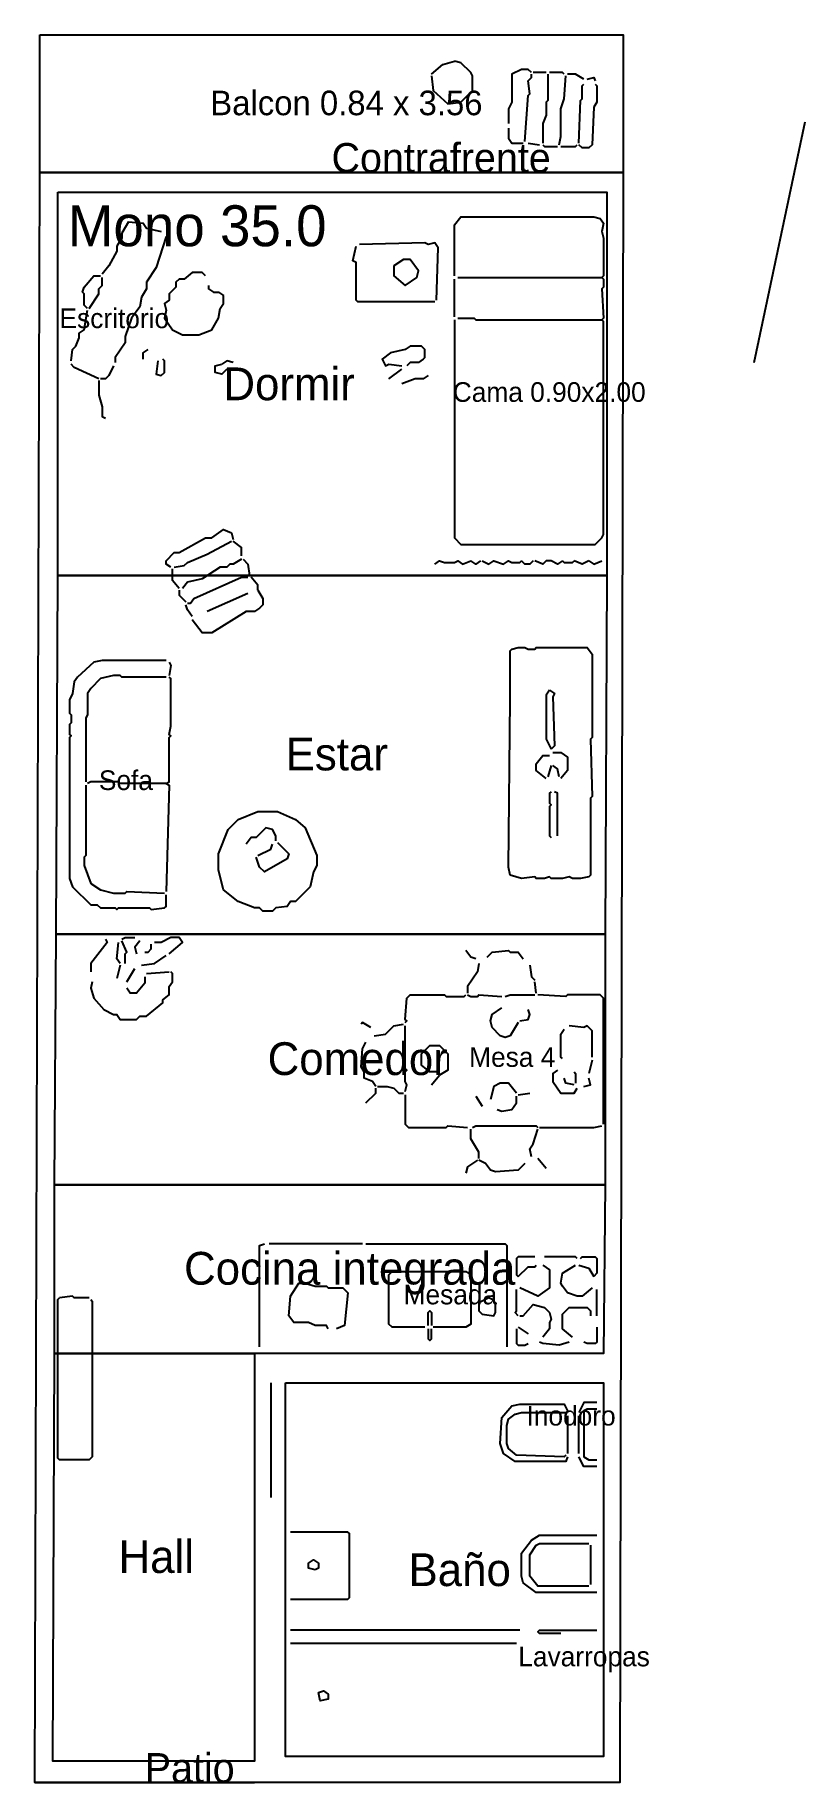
# Model space of a CAD drawing. Header units: metres. Extents: x 0 to 157, y 0 to 11.
# Drawn here: x 0 to 4.7, y 0 to 10.67 of the extents above; entities that cross this region are included whole.
import ezdxf

# ---------------------------------------------------------------- set-up
doc = ezdxf.new("R2010")
doc.units = ezdxf.units.M
for name, color, linetype in [('Trazo_Cotas', 9, 'Continuous'), ('Trazo_Entrada', 1, 'Continuous'), ('Trazo_Equipamiento', 8, 'Continuous'), ('Trazo_Estancias', 3, 'Continuous'), ('Trazo_Fachada', 30, 'Continuous'), ('Trazo_Medianeras', 8, 'Continuous'), ('Trazo_Norte', 1, 'Continuous'), ('Trazo_Puertas', 1, 'Continuous'), ('Trazo_Unidad', 7, 'Continuous'), ('Trazo_Ventanas', 5, 'Continuous')]:
    doc.layers.add(name, color=color, linetype=linetype)

msp = doc.modelspace()

# ---------------------------------------------------------------- texts
at = {"layer": 'Trazo_Cotas'}
msp.add_text('Balcon 0.84 x 3.56', height=0.15, dxfattribs=at).set_placement((1.07, 10.18))
at = {"layer": 'Trazo_Equipamiento', "color": 8}
for s, p in [('Escritorio', (0.15, 8.88)), ('Cama 0.90x2.00', (2.55, 8.43)), ('Sofa', (0.39, 6.06)), ('Mesa 4', (2.65, 4.37)), ('Mesada', (2.25, 2.92)), ('Inodoro', (3, 2.18)), ('Lavarropas', (2.95, 0.71))]:
    msp.add_text(s, height=0.12, dxfattribs=at).set_placement(p)
at = {"layer": 'Trazo_Estancias', "color": 5}
msp.add_text('Dormir', height=0.2, dxfattribs=at).set_placement((1.15, 8.44))
at = {"layer": 'Trazo_Estancias', "color": 2}
msp.add_text('Estar', height=0.2, dxfattribs=at).set_placement((1.53, 6.18))
at = {"layer": 'Trazo_Estancias', "color": 40}
msp.add_text('Comedor', height=0.2, dxfattribs=at).set_placement((1.42, 4.32))
at = {"layer": 'Trazo_Estancias', "color": 30}
msp.add_text('Cocina integrada', height=0.2, dxfattribs=at).set_placement((0.91, 3.04))
at = {"layer": 'Trazo_Estancias', "color": 8}
msp.add_text('Hall', height=0.2, dxfattribs=at).set_placement((0.51, 1.28))
at = {"layer": 'Trazo_Estancias', "color": 4}
msp.add_text('Baño', height=0.2, dxfattribs=at).set_placement((2.28, 1.2))
at = {"layer": 'Trazo_Fachada'}
for s, p in [('Contrafrente', (1.81, 9.83)), ('Patio', (0.67, 0))]:
    msp.add_text(s, height=0.18, dxfattribs=at).set_placement(p)
at = {"layer": 'Trazo_Unidad'}
msp.add_text('Mono 35.0', height=0.25, dxfattribs=at).set_placement((0.2, 9.38))

# ---------------------------------------------------------------- linework, layer by layer
at = {"layer": 'Trazo_Cotas'}
msp.add_lwpolyline([(0.03, 10.67), (3.59, 10.67), (3.59, 9.83), (0.03, 9.83)], close=True, dxfattribs=at)
at = {"layer": 'Trazo_Entrada'}
msp.add_line((0.11, 0), (1.34, 0), dxfattribs=at)
at = {"layer": 'Trazo_Equipamiento', "color": 9}
for p, q in [((3.12, 10.44), (3.04, 10.44)), ((3.01, 10.01), (3.08, 10)), ((2.56, 8.95), (2.56, 9.18)), ((2.58, 9.19), (3.46, 9.19)), ((2.16, 8.57), (2.24, 8.63)), ((1.3, 7.26), (1.05, 7.15)), ((3.15, 6.21), (3.13, 6.14)), ((0.52, 4.99), (0.5, 4.91)), ((0.56, 4.89), (0.61, 4.97)), ((0.68, 4.94), (0.82, 4.95)), ((3.06, 4.82), (3.05, 4.89)), ((3.4, 4.41), (3.38, 4.33)), ((2.42, 4.26), (2.47, 4.32)), ((2.69, 4.19), (2.73, 4.13)), ((2.95, 4.2), (3.02, 4.21)), ((3.12, 3.75), (3.07, 3.81)), ((3.43, 2.85), (3.43, 3.01)), ((2.95, 2.78), (3.01, 2.74))]:
    msp.add_line(p, q, dxfattribs=at)
at = {"layer": 'Trazo_Equipamiento', "color": 8}
for p, q in [((2, 3.29), (1.43, 3.29)), ((3.25, 2.24), (3.25, 2.01)), ((3.32, 2.01), (3.32, 2.24)), ((3.39, 1.45), (3.39, 1.21)), ((2.96, 0.93), (1.56, 0.93)), ((2.94, 0.85), (1.56, 0.85))]:
    msp.add_line(p, q, dxfattribs=at)
at = {"layer": 'Trazo_Equipamiento', "color": 9}
for points in [[(2.42, 10.43), (2.49, 10.49), (2.56, 10.51)], [(2.67, 10.33), (2.67, 10.42), (2.66, 10.44), (2.6, 10.5), (2.56, 10.51)], [(3.03, 10.44), (3.01, 10.46), (2.97, 10.46), (2.91, 10.43), (2.91, 10.26), (2.89, 10.22), (2.89, 10.13)], [(2.42, 10.42), (2.43, 10.33), (2.52, 10.25), (2.6, 10.26), (2.66, 10.32)], [(2.99, 10.02), (3.01, 10.3), (3.02, 10.31), (3.01, 10.39), (3.03, 10.41), (3.03, 10.43)], [(3.13, 10.43), (3.13, 10.27), (3.12, 10.26), (3.12, 10.18), (3.1, 10.13), (3.1, 10.01)], [(3.23, 10.43), (3.22, 10.44), (3.14, 10.44)], [(3.2, 10), (3.21, 10.05), (3.21, 10.22), (3.23, 10.28), (3.24, 10.42)], [(3.35, 10.4), (3.3, 10.43), (3.25, 10.43)], [(3.32, 10.01), (3.33, 10.27), (3.34, 10.28), (3.34, 10.36), (3.35, 10.37)], [(3.42, 10.37), (3.43, 10.36), (3.43, 10.26), (3.41, 10.23), (3.4, 10), (3.38, 9.98), (3.34, 9.98), (3.32, 10)], [(3.37, 10.4), (3.41, 10.41), (3.42, 10.39)], [(2.89, 10.1), (2.89, 10.04), (2.91, 10.01), (2.98, 10.01)], [(3.1, 10), (3.11, 9.99), (3.19, 9.99)], [(3.21, 9.99), (3.3, 9.99), (3.31, 10)], [(0.57, 9.53), (0.53, 9.46), (0.53, 9.43), (0.5, 9.38), (0.5, 9.35), (0.45, 9.26), (0.41, 9.21)], [(0.57, 9.53), (0.66, 9.52), (0.68, 9.49), (0.77, 9.47)], [(2.56, 9.2), (2.56, 9.51), (2.6, 9.56), (3.41, 9.56), (3.45, 9.55), (3.47, 9.52), (3.46, 9.47), (3.47, 9.43), (3.47, 9.2), (3.46, 9.19)], [(0.8, 9.44), (0.74, 9.25), (0.68, 9.16), (0.68, 9.12), (0.65, 9.07), (0.64, 9.01), (0.59, 8.94), (0.55, 8.83), (0.55, 8.79), (0.49, 8.7), (0.49, 8.67)], [(2.45, 9.05), (2.46, 9.37), (2.44, 9.4), (2.4, 9.39), (2.38, 9.4), (1.98, 9.39)], [(2.44, 9.04), (1.97, 9.04), (1.96, 9.05), (1.96, 9.28), (1.94, 9.29), (1.96, 9.38)], [(0.32, 9), (0.3, 9.02), (0.3, 9.09), (0.29, 9.1), (0.3, 9.13), (0.36, 9.2), (0.4, 9.2)], [(0.33, 9), (0.39, 9.09), (0.39, 9.12), (0.41, 9.14), (0.41, 9.19)], [(1.04, 9.2), (1.02, 9.22), (0.96, 9.22), (0.91, 9.18), (0.88, 9.18), (0.86, 9.16), (0.86, 9.13), (0.82, 9.09), (0.82, 9.05), (0.79, 9.03), (0.8, 8.99), (0.79, 8.94), (0.84, 8.87), (0.9, 8.84), (1, 8.84), (1.08, 8.87), (1.12, 8.94), (1.13, 9), (1.15, 9.03), (1.15, 9.08)], [(3.46, 9.19), (3.47, 9.18), (3.47, 9.13), (3.46, 9.12), (3.47, 8.94), (3.46, 8.93)], [(1.06, 9.14), (1.06, 9.12), (1.09, 9.1), (1.12, 9.1), (1.15, 9.08)], [(0.22, 8.68), (0.23, 8.75), (0.25, 8.77), (0.27, 8.82), (0.27, 8.85), (0.3, 8.87), (0.32, 8.99)], [(2.56, 8.93), (2.56, 7.6), (2.6, 7.56), (3.42, 7.56), (3.46, 7.6), (3.47, 7.62), (3.47, 8.92), (3.46, 8.93)], [(2.58, 8.94), (2.68, 8.94), (2.69, 8.93), (3.46, 8.93)], [(2.37, 8.69), (2.38, 8.7), (2.38, 8.75), (2.36, 8.77), (2.29, 8.77), (2.26, 8.75), (2.17, 8.73), (2.12, 8.69), (2.14, 8.65), (2.16, 8.66), (2.24, 8.65)], [(0.39, 8.57), (0.24, 8.64), (0.22, 8.66)], [(0.48, 8.65), (0.45, 8.59), (0.43, 8.57), (0.4, 8.57)], [(0.66, 8.69), (0.66, 8.73), (0.69, 8.75)], [(0.75, 8.68), (0.74, 8.6), (0.77, 8.59), (0.79, 8.61), (0.79, 8.68), (0.78, 8.69)], [(1.17, 8.63), (1.14, 8.6), (1.1, 8.61), (1.1, 8.65), (1.14, 8.66)], [(1.21, 8.67), (1.17, 8.68), (1.14, 8.66)], [(2.37, 8.69), (2.34, 8.67), (2.29, 8.67), (2.27, 8.65)], [(0.39, 8.56), (0.39, 8.47), (0.41, 8.4), (0.41, 8.34), (0.43, 8.33)], [(2.4, 8.59), (2.37, 8.57), (2.32, 8.57), (2.24, 8.54)], [(0.83, 7.42), (0.8, 7.44), (0.8, 7.46), (0.85, 7.51), (0.88, 7.51), (1.04, 7.6), (1.08, 7.6), (1.15, 7.65), (1.2, 7.63), (1.21, 7.59)], [(0.85, 7.42), (0.91, 7.43), (0.93, 7.45), (1.05, 7.5), (1.2, 7.58)], [(1.26, 7.49), (1.26, 7.54), (1.21, 7.58)], [(0.88, 7.29), (0.84, 7.34), (0.84, 7.41)], [(1.26, 7.47), (1.21, 7.44), (1.19, 7.44), (1.17, 7.42), (1.13, 7.42), (1.02, 7.35), (0.93, 7.33), (0.9, 7.29)], [(1.27, 7.47), (1.3, 7.44), (1.31, 7.37)], [(2.44, 7.44), (2.47, 7.46), (2.5, 7.45), (2.56, 7.45), (2.58, 7.46), (2.61, 7.44), (2.66, 7.46)], [(2.72, 7.46), (2.69, 7.44), (2.66, 7.46)], [(2.73, 7.46), (2.77, 7.44), (2.8, 7.46), (2.86, 7.44), (2.89, 7.46), (2.91, 7.45), (2.96, 7.45), (2.97, 7.46)], [(3.04, 7.46), (3.02, 7.44), (2.99, 7.44), (2.97, 7.46)], [(3.22, 7.46), (3.19, 7.44), (3.15, 7.46), (3.12, 7.46), (3.1, 7.44), (3.05, 7.46)], [(3.22, 7.46), (3.23, 7.45), (3.28, 7.45), (3.29, 7.46)], [(3.38, 7.46), (3.34, 7.44), (3.29, 7.46)], [(3.38, 7.46), (3.41, 7.44), (3.46, 7.46)], [(0.88, 7.28), (0.88, 7.25), (0.92, 7.21)], [(0.93, 7.2), (0.95, 7.2), (0.97, 7.23), (1.26, 7.36), (1.3, 7.36)], [(1.36, 7.28), (1.39, 7.23), (1.39, 7.19), (1.37, 7.17), (1.34, 7.15), (1.29, 7.15), (1.08, 7.02), (1.02, 7.02), (0.96, 7.1)], [(1.36, 7.28), (1.36, 7.31), (1.32, 7.36)], [(0.96, 7.12), (0.93, 7.16), (0.92, 7.19)], [(0.8, 6.85), (0.41, 6.85), (0.36, 6.84), (0.26, 6.75), (0.24, 6.72), (0.23, 6.65), (0.21, 6.61), (0.21, 6.53), (0.22, 6.52), (0.22, 6.47), (0.21, 6.46), (0.21, 6.4), (0.22, 6.39), (0.21, 6.38), (0.21, 5.52), (0.23, 5.47), (0.34, 5.36), (0.38, 5.36), (0.4, 5.34), (0.49, 5.34), (0.5, 5.33), (0.51, 5.34), (0.7, 5.34), (0.71, 5.33), (0.79, 5.34), (0.8, 5.35), (0.8, 5.42)], [(0.82, 6.84), (0.83, 6.82), (0.82, 6.76)], [(0.8, 6.75), (0.53, 6.75), (0.52, 6.76), (0.48, 6.76), (0.4, 6.74), (0.34, 6.68), (0.32, 6.65), (0.32, 6.52), (0.31, 6.5), (0.31, 6.11)], [(0.8, 6.1), (0.82, 6.11), (0.82, 6.38), (0.83, 6.39), (0.82, 6.4), (0.83, 6.45), (0.83, 6.74), (0.82, 6.75)], [(3.14, 6.67), (3.12, 6.64), (3.12, 6.37), (3.15, 6.31)], [(3.14, 6.67), (3.17, 6.65), (3.16, 6.63), (3.17, 6.33), (3.15, 6.31)], [(3.12, 6.13), (3.06, 6.18), (3.06, 6.22), (3.1, 6.27), (3.14, 6.27)], [(3.16, 6.29), (3.21, 6.29), (3.25, 6.26), (3.25, 6.18), (3.21, 6.13)], [(3.2, 6.14), (3.19, 6.19), (3.16, 6.21)], [(0.31, 6.09), (0.31, 5.66), (0.3, 5.65), (0.3, 5.6), (0.34, 5.49), (0.4, 5.45), (0.48, 5.43), (0.55, 5.43), (0.56, 5.44), (0.79, 5.43)], [(0.8, 6.1), (0.52, 6.1), (0.51, 6.11), (0.34, 6.11), (0.32, 6.1)], [(0.8, 6.1), (0.82, 6.09), (0.8, 5.44)], [(3.15, 6.05), (3.14, 6.04), (3.14, 5.98), (3.15, 5.97), (3.14, 5.96), (3.14, 5.78), (3.15, 5.77)], [(3.19, 5.78), (3.19, 6.04), (3.17, 6.05)], [(1.47, 5.75), (1.47, 5.78), (1.45, 5.82), (1.41, 5.83), (1.35, 5.77), (1.32, 5.77), (1.29, 5.73)], [(1.48, 5.74), (1.55, 5.67), (1.54, 5.64), (1.4, 5.56), (1.37, 5.59), (1.35, 5.65)], [(1.36, 5.66), (1.44, 5.7), (1.45, 5.73)], [(0.43, 5.15), (0.44, 5.13), (0.34, 5), (0.34, 4.95)], [(0.52, 5), (0.5, 5.03), (0.51, 5.13)], [(0.53, 5.15), (0.55, 5.16), (0.61, 5.16)], [(0.55, 5), (0.55, 5.06), (0.56, 5.07), (0.53, 5.14)], [(0.64, 5.14), (0.61, 5.1), (0.62, 5.06)], [(0.82, 5.06), (0.9, 5.13), (0.88, 5.16), (0.83, 5.16), (0.77, 5.13), (0.73, 5.13)], [(0.65, 4.99), (0.73, 5), (0.8, 5.05)], [(0.67, 5.07), (0.69, 5.07), (0.71, 5.09), (0.71, 5.12)], [(2.69, 5.03), (2.66, 5.04), (2.63, 5.08)], [(2.76, 5.04), (2.79, 5.07), (2.89, 5.08), (2.9, 5.07), (2.95, 5.07), (2.98, 5.03)], [(0.35, 4.89), (0.34, 4.85), (0.36, 4.79), (0.42, 4.72), (0.48, 4.69), (0.5, 4.69), (0.52, 4.66), (0.62, 4.66), (0.64, 4.68), (0.68, 4.68), (0.78, 4.76), (0.78, 4.78), (0.82, 4.81), (0.82, 4.86), (0.84, 4.89), (0.84, 4.94), (0.83, 4.95)], [(0.67, 4.92), (0.67, 4.88), (0.62, 4.82), (0.58, 4.82), (0.56, 4.85)], [(2.71, 5), (2.7, 4.95), (2.64, 4.86), (2.64, 4.82)], [(3.02, 4.99), (3.03, 4.92), (3.05, 4.9)], [(2.26, 4.64), (2.27, 4.65), (2.26, 4.66), (2.27, 4.79), (2.29, 4.81), (2.5, 4.81), (2.51, 4.8), (2.62, 4.8), (2.63, 4.81)], [(2.64, 4.81), (2.66, 4.8), (2.7, 4.8), (2.71, 4.81), (2.85, 4.8)], [(2.87, 4.8), (2.9, 4.81), (3.05, 4.81)], [(3.47, 4.02), (3.47, 4.79), (3.45, 4.81), (3.25, 4.81), (3.24, 4.8), (3.07, 4.81)], [(2.95, 4.64), (2.9, 4.56), (2.87, 4.55), (2.84, 4.56), (2.79, 4.61), (2.78, 4.65), (2.79, 4.69), (2.85, 4.73)], [(2.96, 4.65), (3.01, 4.66), (3.02, 4.69), (3.01, 4.72)], [(2.05, 4.61), (2, 4.64), (1.99, 4.63)], [(2.07, 4.56), (2.14, 4.57), (2.19, 4.62), (2.25, 4.63)], [(2.26, 4.22), (2.27, 4.26), (2.26, 4.28), (2.26, 4.34), (2.27, 4.35), (2.26, 4.36), (2.26, 4.62)], [(3.22, 4.42), (3.21, 4.43), (3.21, 4.57), (3.23, 4.6)], [(3.4, 4.43), (3.4, 4.59), (3.37, 4.62), (3.35, 4.61), (3.26, 4.62)], [(2.08, 4.25), (2.06, 4.28), (2.01, 4.3), (2.01, 4.34), (1.99, 4.37), (2, 4.48), (2.02, 4.52)], [(2.94, 4.21), (2.89, 4.27), (2.84, 4.27), (2.8, 4.25), (2.78, 4.17)], [(3.19, 4.35), (3.16, 4.33), (3.16, 4.28), (3.21, 4.21), (3.29, 4.21), (3.31, 4.24)], [(3.29, 4.26), (3.24, 4.27), (3.23, 4.3)], [(3.29, 4.34), (3.3, 4.33), (3.3, 4.27)], [(3.35, 4.25), (3.39, 4.26), (3.38, 4.3)], [(2.02, 4.15), (2.08, 4.21), (2.08, 4.24)], [(2.09, 4.25), (2.15, 4.25), (2.19, 4.24), (2.22, 4.21), (2.25, 4.21)], [(2.26, 4.2), (2.26, 4.02), (2.28, 4), (2.51, 4), (2.52, 4.01), (2.64, 4)], [(2.82, 4.11), (2.85, 4.1), (2.91, 4.11), (2.94, 4.15), (2.94, 4.19)], [(2.71, 3.81), (2.71, 3.85), (2.66, 3.93), (2.66, 3.99)], [(2.67, 4), (2.69, 4.01), (3.06, 4.01), (3.07, 4)], [(3.03, 3.82), (3.02, 3.87), (3.04, 3.9), (3.07, 3.99)], [(3.08, 4), (3.41, 4), (3.46, 4.01)], [(2.7, 3.8), (2.64, 3.76), (2.63, 3.72)], [(2.99, 3.78), (2.95, 3.74), (2.81, 3.73), (2.78, 3.74), (2.75, 3.78), (2.71, 3.8)], [(3.05, 3.21), (2.95, 3.21), (2.94, 3.2), (2.94, 3.1), (2.95, 3.09)], [(3.31, 3.2), (3.3, 3.21), (3.11, 3.21)], [(3.33, 3.2), (3.34, 3.21), (3.42, 3.21), (3.43, 3.2), (3.43, 3.11), (3.41, 3.09)], [(2.95, 3.09), (3.01, 3.15), (3.05, 3.15), (3.06, 3.16)], [(3.1, 3.16), (3.14, 3.13), (3.14, 3.02), (3.07, 2.97), (2.96, 3.02)], [(3.4, 3.02), (3.34, 2.97), (3.31, 2.97), (3.25, 2.99), (3.22, 3.03), (3.21, 3.05), (3.22, 3.11), (3.3, 3.16)], [(3.32, 3.16), (3.38, 3.14), (3.41, 3.09)], [(1.79, 2.77), (1.78, 2.79), (1.71, 2.79), (1.67, 2.81), (1.58, 2.81), (1.55, 2.85), (1.56, 2.97), (1.61, 3.05), (1.65, 3.05), (1.71, 3.03), (1.78, 3.03), (1.79, 3.02), (1.88, 3.02), (1.91, 2.99), (1.89, 2.79), (1.84, 2.77)], [(2.95, 2.85), (2.93, 2.87), (2.94, 2.88), (2.94, 3.01)], [(0.34, 2.95), (0.35, 2.94), (0.35, 1.99), (0.33, 1.97), (0.15, 1.97), (0.14, 1.98), (0.14, 2.95), (0.15, 2.96)], [(0.33, 2.96), (0.24, 2.96), (0.23, 2.97), (0.15, 2.96)], [(2.96, 2.85), (2.98, 2.85), (3.04, 2.92), (3.11, 2.9), (3.14, 2.87), (3.15, 2.83), (3.14, 2.81), (3.14, 2.77), (3.1, 2.72)], [(3.28, 2.72), (3.22, 2.77), (3.22, 2.86), (3.26, 2.9), (3.37, 2.9), (3.39, 2.88), (3.39, 2.85)], [(3.43, 2.78), (3.43, 2.69), (3.42, 2.68), (3.37, 2.68), (3.35, 2.69)], [(2.94, 2.77), (2.94, 2.68), (2.95, 2.67), (2.99, 2.67), (3.01, 2.68)], [(3.26, 2.69), (3.2, 2.67), (3.1, 2.68), (3.08, 2.69)]]:
    msp.add_lwpolyline(points, dxfattribs=at)
for points in [[(2.25, 9.3), (2.19, 9.26), (2.19, 9.2), (2.26, 9.14), (2.33, 9.19), (2.34, 9.23), (2.29, 9.3)], [(2.9, 6.61), (2.9, 6.91), (2.91, 6.92), (2.95, 6.93), (2.99, 6.93), (3.01, 6.92), (3.05, 6.92), (3.06, 6.93), (3.37, 6.93), (3.4, 6.89), (3.4, 6.38), (3.39, 6.37), (3.4, 6.02), (3.39, 6.01), (3.39, 5.54), (3.38, 5.53), (3.33, 5.52), (3.28, 5.52), (3.26, 5.53), (3.22, 5.52), (3.15, 5.52), (3.14, 5.53), (3.11, 5.52), (3.06, 5.52), (3.05, 5.53), (2.97, 5.52), (2.9, 5.54), (2.89, 5.59)], [(1.12, 5.57), (1.12, 5.67), (1.18, 5.82), (1.24, 5.88), (1.36, 5.93), (1.48, 5.93), (1.59, 5.88), (1.65, 5.83), (1.72, 5.66), (1.72, 5.6), (1.7, 5.56), (1.68, 5.47), (1.59, 5.38), (1.56, 5.38), (1.54, 5.35), (1.47, 5.34), (1.45, 5.32), (1.39, 5.32), (1.37, 5.34), (1.34, 5.34), (1.24, 5.38), (1.15, 5.45)], [(2.47, 4.32), (2.45, 4.34), (2.41, 4.34), (2.36, 4.38), (2.36, 4.45), (2.41, 4.5), (2.47, 4.5), (2.52, 4.45), (2.52, 4.35)], [(2.81, 2.87), (2.81, 2.93), (2.79, 2.95), (2.77, 2.96), (2.71, 2.93), (2.71, 2.88), (2.73, 2.86), (2.8, 2.85)]]:
    msp.add_lwpolyline(points, close=True, dxfattribs=at)
at = {"layer": 'Trazo_Equipamiento', "color": 8}
for points in [[(1.37, 2.66), (1.37, 3.28), (1.4, 3.29)], [(2.02, 3.29), (2.87, 3.29), (2.88, 3.28), (2.88, 2.66)], [(2.38, 2.78), (2.18, 2.78), (2.16, 2.8), (2.16, 3.1), (2.18, 3.12), (2.63, 3.12), (2.66, 3.1), (2.66, 2.8), (2.63, 2.78), (2.43, 2.78)], [(2.4, 2.79), (2.4, 2.87), (2.41, 2.88), (2.42, 2.87), (2.42, 2.79)], [(2.4, 2.77), (2.4, 2.71), (2.41, 2.7), (2.42, 2.71), (2.42, 2.77)], [(3.25, 1.99), (3.24, 1.96), (2.93, 1.96), (2.86, 2.01), (2.84, 2.07), (2.85, 2.23), (2.91, 2.3), (2.96, 2.31), (3.23, 2.31), (3.25, 2.27)], [(3.24, 2), (3.23, 1.99), (2.94, 2), (2.89, 2.04), (2.88, 2.07), (2.88, 2.18), (2.89, 2.22), (2.93, 2.25), (2.97, 2.26), (3.24, 2.26)], [(3.43, 2.32), (3.35, 2.32), (3.32, 2.26)], [(3.43, 2.28), (3.37, 2.28), (3.35, 2.27), (3.35, 1.99), (3.38, 1.97), (3.43, 1.97)], [(3.43, 1.93), (3.35, 1.93), (3.32, 1.99)], [(1.56, 1.12), (1.91, 1.12), (1.92, 1.13), (1.92, 1.52), (1.91, 1.53), (1.56, 1.53)], [(3.43, 1.16), (3.06, 1.16), (2.98, 1.22), (2.97, 1.26), (2.97, 1.4), (3.03, 1.48), (3.08, 1.51), (3.43, 1.51)], [(3.38, 1.2), (3.07, 1.2), (3.02, 1.26), (3.02, 1.39), (3.06, 1.45), (3.08, 1.46), (3.38, 1.46)], [(3.21, 0.91), (3.08, 0.91), (3.07, 0.92), (3.08, 0.93), (3.43, 0.93)]]:
    msp.add_lwpolyline(points, dxfattribs=at)
for points in [[(1.71, 1.3), (1.67, 1.31), (1.67, 1.34), (1.7, 1.36), (1.73, 1.34), (1.73, 1.31)], [(1.73, 0.55), (1.76, 0.56), (1.79, 0.54), (1.79, 0.51), (1.74, 0.5)]]:
    msp.add_lwpolyline(points, close=True, dxfattribs=at)
at = {"layer": 'Trazo_Estancias', "color": 5}
msp.add_lwpolyline([(0.14, 9.71), (3.49, 9.71), (3.49, 7.37), (0.14, 7.37)], close=True, dxfattribs=at)
at = {"layer": 'Trazo_Estancias', "color": 2}
msp.add_lwpolyline([(0.14, 7.37), (3.49, 7.37), (3.48, 5.18), (0.13, 5.18)], close=True, dxfattribs=at)
at = {"layer": 'Trazo_Estancias', "color": 40}
msp.add_lwpolyline([(0.13, 5.18), (3.48, 5.18), (3.48, 3.65), (0.12, 3.65)], close=True, dxfattribs=at)
at = {"layer": 'Trazo_Estancias', "color": 30}
msp.add_lwpolyline([(0.12, 3.65), (3.48, 3.65), (3.47, 2.62), (0.12, 2.62)], close=True, dxfattribs=at)
at = {"layer": 'Trazo_Estancias', "color": 8}
msp.add_lwpolyline([(0.12, 2.62), (1.34, 2.62), (1.34, 0.13), (0.11, 0.13)], close=True, dxfattribs=at)
at = {"layer": 'Trazo_Estancias', "color": 4}
msp.add_lwpolyline([(1.53, 2.44), (3.47, 2.44), (3.47, 0.16), (1.53, 0.16)], close=True, dxfattribs=at)
at = {"layer": 'Trazo_Fachada'}
for p, q in [((0.03, 9.83), (3.59, 9.83)), ((0, 0), (1.34, 0))]:
    msp.add_line(p, q, dxfattribs=at)
at = {"layer": 'Trazo_Medianeras'}
msp.add_line((3.59, 9.83), (3.57, 0), dxfattribs=at)
at = {"layer": 'Trazo_Norte'}
msp.add_line((4.39, 8.67), (4.7, 10.14), dxfattribs=at)
at = {"layer": 'Trazo_Puertas'}
msp.add_line((1.44, 2.44), (1.44, 1.74), dxfattribs=at)
at = {"layer": 'Trazo_Unidad'}
msp.add_lwpolyline([(0.03, 9.83), (3.59, 9.83), (3.57, 0), (0, 0)], close=True, dxfattribs=at)
at = {"layer": 'Trazo_Ventanas'}
msp.add_line((0.14, 9.83), (3.49, 9.83), dxfattribs=at)

msp.set_redraw_order([(e.dxf.handle, doc.entitydb.next_handle()) for e in msp.query("TEXT MTEXT ATTDEF DIMENSION ARC_DIMENSION")])  # texts and dimensions are drawn at this point

doc.saveas('drawing.dxf')
